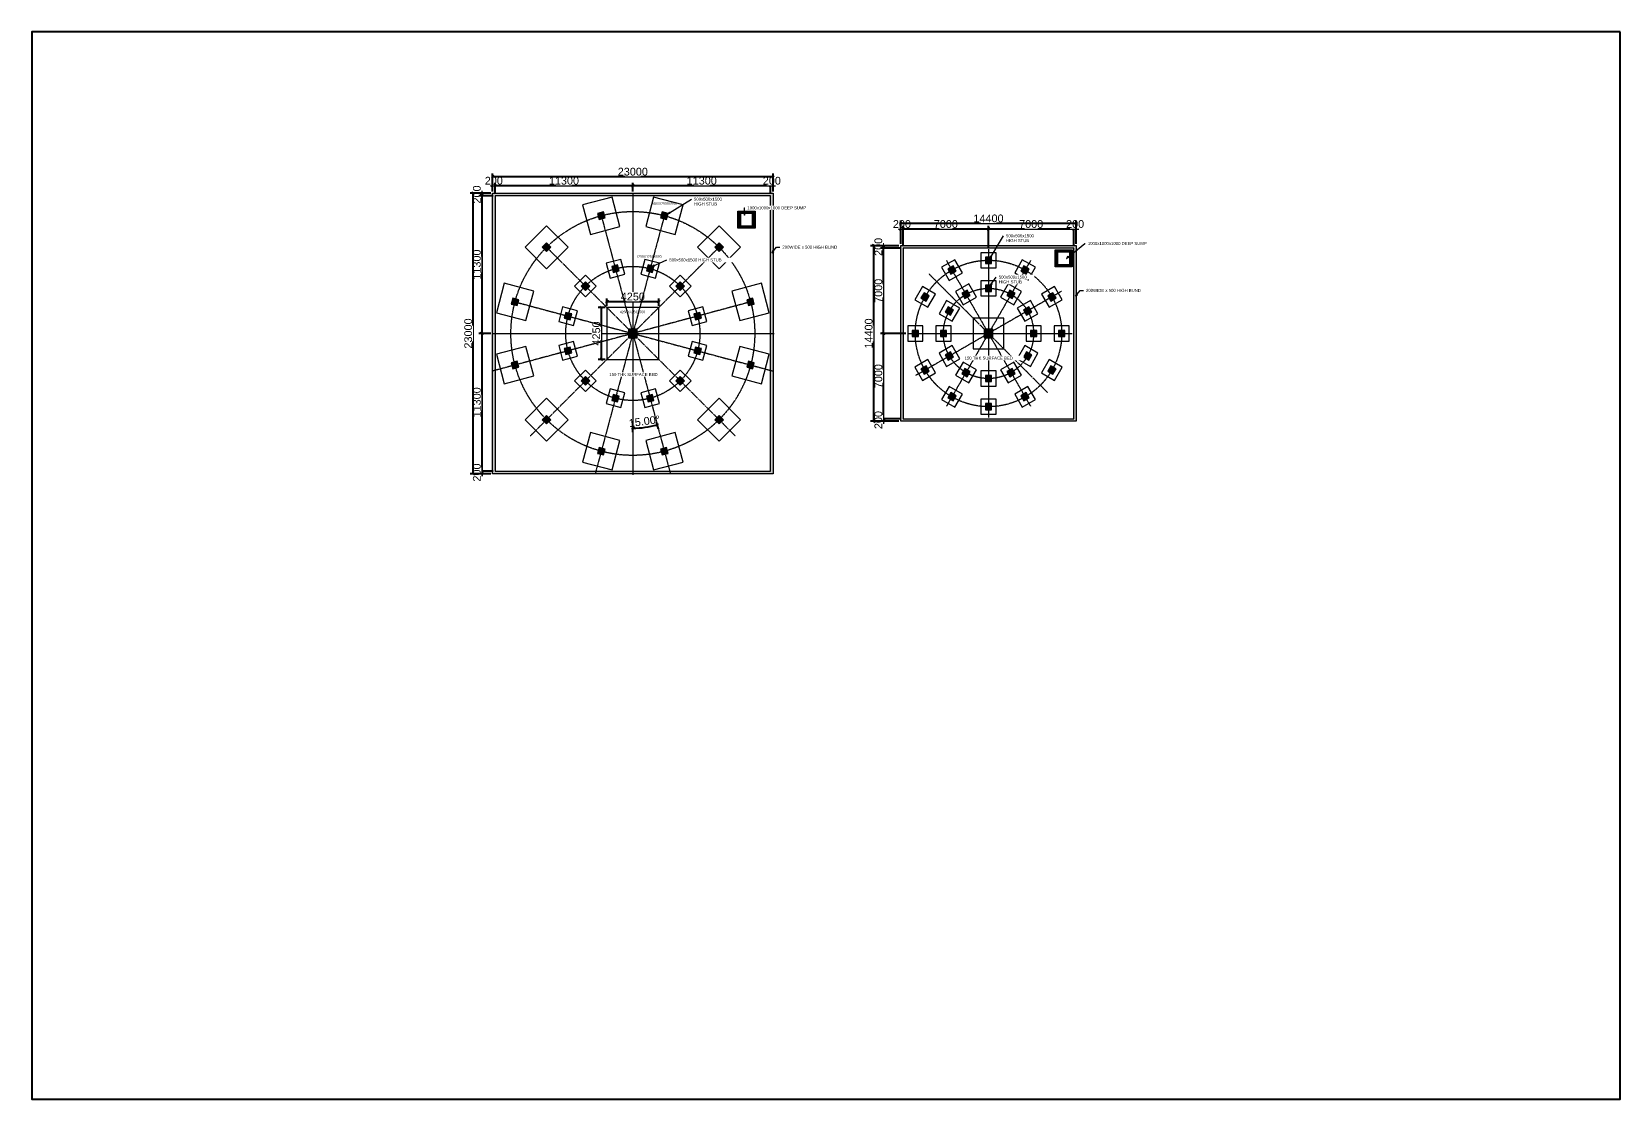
# Model space of a CAD drawing. Header units: millimetres. Extents: x 14826 to 891005, y -311366 to 56117.
# Drawn here: x 630442 to 760724, y -223825 to -136285 of the extents above; entities that cross this region are included whole.
import ezdxf

# ---------------------------------------------------------------- set-up
doc = ezdxf.new("R2010")
doc.units = ezdxf.units.MM
doc.linetypes.add('CENTER', pattern=[50.8, 31.75, -6.35, 6.35, -6.35])
doc.linetypes.add('Dash', pattern=[6.35, 3.175, -3.175])
for name, color, linetype, lineweight in [('A-ANNO-DIMS', 7, 'Continuous', 9), ('A-DETL-CNTR', 7, 'CENTER', 18), ('A-WALL', 7, 'Continuous', 9), ('G-ANNO-TEXT', 7, 'Continuous', 9), ('S-COLS', 7, 'Continuous', 9), ('S-FNDN', 7, 'Continuous', 9), ('S-FNDN-IDEN', 7, 'Continuous', 9)]:
    doc.layers.add(name, color=color, linetype=linetype, lineweight=lineweight)
doc.styles.add('Arial', font='arial.ttf', dxfattribs={"height": 636.361708})
doc.styles.add('Arial_1', font='arial.ttf', dxfattribs={"height": 636.4})
doc.dimstyles.new('Diagonal_-_2_5mm_Arial', dxfattribs={"dimscale": 304.8, "dimtxt": 255.06485, "dimasz": 0.656168, "dimexe": 0.787402, "dimexo": 0.524934, "dimgap": 0.574147, "dimtad": 1, "dimdec": 0, "dimzin": 0, "dimdsep": 46, "dimtxsty": 'Arial', "dimblk1": 'OBLIQUE', "dimblk2": 'OBLIQUE', "dimsah": 1, "dimcen": 0.09, "dimazin": 0, "dimtfac": 1, "dimtdec": 4, "dimtix": 1, "dimtmove": 0, "dimatfit": 3, "dimfxl": 1, "dimtvp": 1, "dimtfill": 1, "dimtolj": 1, "dimtzin": 0, "dimarcsym": 2})
doc.dimstyles.new('Greene_Arch_tick_-_2_5mm_Arial', dxfattribs={"dimscale": 304.8, "dimtxt": 255.06485, "dimasz": 0.656168, "dimexe": 0.787402, "dimexo": 0.492126, "dimgap": 0.246063, "dimtad": 1, "dimdec": 0, "dimzin": 0, "dimdsep": 46, "dimtxsty": 'Arial', "dimblk1": 'OBLIQUE', "dimblk2": 'OBLIQUE', "dimsah": 1, "dimcen": 0.09, "dimazin": 0, "dimtfac": 1, "dimtdec": 4, "dimtix": 1, "dimtmove": 0, "dimatfit": 3, "dimfxl": 1, "dimtvp": 1, "dimtfill": 1, "dimtolj": 1, "dimtzin": 0, "dimarcsym": 2})

msp = doc.modelspace()

# ---------------------------------------------------------------- texts
at = {"layer": 'S-FNDN-IDEN', "insert": (680015.93113, -154619.88317), "char_height": 200, "width": 2581.43375, "attachment_point": 1, "style": 'Arial_1'}
msp.add_mtext('1250X1250X500', dxfattribs=at)

# ---------------------------------------------------------------- blocks, each defined once
blk = doc.blocks.new('M_Footing-Rectangular - 4250X4250X700-342359-STAGE 1 CLARIFIER')
at = {"layer": 'S-FNDN'}
for p, q in [((2125, 2125), (-2125, 2125)), ((-2125, 2125), (-2125, -2125)), ((2125, -2125), (2125, 2125)), ((-2125, -2125), (2125, -2125))]:
    blk.add_line(p, q, dxfattribs=at)
blk = doc.blocks.new('M_Footing-Rectangular - 1250X1250X500-343367-STAGE 1 CLARIFIER')
at = {"layer": 'S-FNDN'}
for p, q in [((625, 625), (-625, 625)), ((-625, 625), (-625, -625)), ((625, -625), (625, 625)), ((-625, -625), (625, -625))]:
    blk.add_line(p, q, dxfattribs=at)
blk = doc.blocks.new('M_Footing-Rectangular - 2500X2500X500-330338-STAGE 1 CLARIFIER')
at = {"layer": 'S-FNDN'}
for p, q in [((1250, 1250), (-1250, 1250)), ((-1250, 1250), (-1250, -1250)), ((1250, -1250), (1250, 1250)), ((-1250, -1250), (1250, -1250))]:
    blk.add_line(p, q, dxfattribs=at)
blk = doc.blocks.new('Concrete-Rectangular-Column - 500 x 500mm-344216-STAGE 1 CLARIFIER')
at = {"layer": 'S-COLS', "linetype": 'Dash', "true_color": 0xc0c0c0}
blk.add_hatch(color=9, dxfattribs=at).paths.add_polyline_path([(250, -250), (250, 250), (-250, 250), (-250, -250)])
at = {"layer": 'S-COLS'}
for p, q in [((250, 250), (-250, 250)), ((-250, 250), (-250, -250)), ((250, -250), (250, 250)), ((-250, -250), (250, -250))]:
    blk.add_line(p, q, dxfattribs=at)
blk = doc.blocks.new('Concrete-Rectangular-Column - 700X700-344787-STAGE 1 CLARIFIER')
at = {"layer": 'S-COLS', "linetype": 'Dash', "true_color": 0xc0c0c0}
blk.add_hatch(color=9, dxfattribs=at).paths.add_polyline_path([(-32, -350), (350, -350), (350, 350), (-350, 350), (-350, -350)])
at = {"layer": 'S-COLS'}
for p, q in [((350, 350), (-350, 350)), ((-350, 350), (-350, -350)), ((350, -350), (350, 350)), ((-350, -350), (350, -350))]:
    blk.add_line(p, q, dxfattribs=at)
blk = doc.blocks.new('M_Footing-Rectangular - 1250X1250X500-344885-STAGE 1 CLARIFIER')
at = {"layer": 'S-FNDN'}
for p, q in [((625, 625), (-625, 625)), ((-625, 625), (-625, -625)), ((625, -625), (625, 625)), ((-625, -625), (625, -625))]:
    blk.add_line(p, q, dxfattribs=at)
blk = doc.blocks.new('M_Footing-Rectangular - 2500X2500X500-344887-STAGE 1 CLARIFIER')
at = {"layer": 'S-FNDN'}
for p, q in [((1250, 1250), (-1250, 1250)), ((-1250, 1250), (-1250, -1250)), ((1250, -1250), (1250, 1250)), ((-1250, -1250), (1250, -1250))]:
    blk.add_line(p, q, dxfattribs=at)
blk = doc.blocks.new('Concrete-Rectangular-Column - 500 x 500mm-344888-STAGE 1 CLARIFIER')
at = {"layer": 'S-COLS', "linetype": 'Dash', "true_color": 0xc0c0c0}
blk.add_hatch(color=9, dxfattribs=at).paths.add_polyline_path([(250, -250), (250, 250), (-250, 250), (-250, -250)])
at = {"layer": 'S-COLS'}
for p, q in [((250, 250), (-250, 250)), ((-250, 250), (-250, -250)), ((250, -250), (250, 250)), ((-250, -250), (250, -250))]:
    blk.add_line(p, q, dxfattribs=at)
blk = doc.blocks.new('M_Footing-Rectangular - 2500X2500X500-330338-STAGE 2 CLARIFIER')
at = {"layer": 'S-FNDN'}
for p, q in [((1250, 1250), (-1250, 1250)), ((-1250, 1250), (-1250, -1250)), ((1250, -1250), (1250, 1250)), ((-1250, -1250), (1250, -1250))]:
    blk.add_line(p, q, dxfattribs=at)
blk = doc.blocks.new('Concrete-Rectangular-Column - 700X700-344787-STAGE 2 CLARIFIER')
at = {"layer": 'S-COLS', "linetype": 'Dash', "true_color": 0xc0c0c0}
blk.add_hatch(color=9, dxfattribs=at).paths.add_polyline_path([(-350, -350), (350, -350), (350, 350), (-350, 350)])
at = {"layer": 'S-COLS'}
for p, q in [((350, 350), (-350, 350)), ((-350, 350), (-350, -350)), ((350, -350), (350, 350)), ((-350, -350), (350, -350))]:
    blk.add_line(p, q, dxfattribs=at)
blk = doc.blocks.new('M_Footing-Rectangular - 1250X1250X500-343367-STAGE 2 CLARIFIER')
at = {"layer": 'S-FNDN'}
for p, q in [((625, 625), (-625, 625)), ((-625, 625), (-625, -625)), ((625, -625), (625, 625)), ((-625, -625), (625, -625))]:
    blk.add_line(p, q, dxfattribs=at)
blk = doc.blocks.new('Concrete-Rectangular-Column - 500 x 500mm-344216-STAGE 2 CLARIFIER')
at = {"layer": 'S-COLS', "linetype": 'Dash', "true_color": 0xc0c0c0}
blk.add_hatch(color=9, dxfattribs=at).paths.add_polyline_path([(-250, -250), (250, -250), (250, 250), (-250, 250)])
at = {"layer": 'S-COLS'}
for p, q in [((250, 250), (-250, 250)), ((-250, 250), (-250, -250)), ((250, -250), (250, 250)), ((-250, -250), (250, -250))]:
    blk.add_line(p, q, dxfattribs=at)
blk = doc.blocks.new('M_Footing-Rectangular - 1250X1250X500-344885-STAGE 2 CLARIFIER')
at = {"layer": 'S-FNDN'}
for p, q in [((625, 625), (-625, 625)), ((-625, 625), (-625, -625)), ((625, -625), (625, 625)), ((-625, -625), (625, -625))]:
    blk.add_line(p, q, dxfattribs=at)
blk = doc.blocks.new('Concrete-Rectangular-Column - 500 x 500mm-344888-STAGE 2 CLARIFIER')
at = {"layer": 'S-COLS', "linetype": 'Dash', "true_color": 0xc0c0c0}
blk.add_hatch(color=9, dxfattribs=at).paths.add_polyline_path([(250, 250), (-250, 250), (-250, -250), (250, -250)])
at = {"layer": 'S-COLS'}
for p, q in [((250, 250), (-250, 250)), ((-250, 250), (-250, -250)), ((250, -250), (250, 250)), ((-250, -250), (250, -250))]:
    blk.add_line(p, q, dxfattribs=at)
blk = doc.blocks.new('_Oblique')
at = {"color": 0, "linetype": 'ByBlock', "lineweight": -2}
blk.add_line((-0.5, -0.5), (0.5, 0.5), dxfattribs=at)
blk = doc.blocks.new('*D690')
at = {"layer": 'A-ANNO-DIMS', "color": 0, "lineweight": -2, "transparency": 16777216}
for p, q in [((679740, -169110), (679740, -168550)), ((681832, -168835), (681687, -168294))]:
    blk.add_line(p, q, dxfattribs=at)
blk.add_arc((679740, -161026), 7764, 270, 285, dxfattribs=at)
at = {"layer": 'Defpoints', "color": 0, "transparency": 16777216}
blk.add_point((679740, -161026), dxfattribs=at)
at = {"layer": 'A-ANNO-DIMS', "color": 0, "lineweight": -2, "transparency": 16777216, "xscale": 200, "yscale": 200, "zscale": 200}
for p, rotation in [((679740, -168790), 179.9999999999999), ((681749, -168526), 14.99999999999955)]:
    blk.add_blockref('_Oblique', p, dxfattribs=dict(at, rotation=rotation))
at = {"layer": 'A-ANNO-DIMS', "color": 0, "transparency": 16777216, "insert": (680688, -168228), "char_height": 636.4, "width": 1210.18, "attachment_point": 5, "rotation": 7.5, "style": 'Arial', "bg_fill": 3, "box_fill_scale": 1.1, "bg_fill_color": 256, "bg_fill_true_color": 13158600, "bg_fill_transparency": 0}
blk.add_mtext('\\A1;15.00°', dxfattribs=at)
at = {"layer": 'Defpoints', "color": 0, "transparency": 16777216}
for p in [(679740, -169270), (680416, -168761), (681873, -168989)]:
    blk.add_point(p, dxfattribs=at)
blk = doc.blocks.new('*D695')
at = {"layer": 'A-ANNO-DIMS', "color": 0, "lineweight": -2, "transparency": 16777216}
for p, q in [((668240, -148903), (668040, -148903)), ((668240, -149376), (668240, -148663)), ((668240, -148903), (668440, -148903)), ((668440, -149576), (668440, -148663)), ((668440, -148903), (668640, -148903))]:
    blk.add_line(p, q, dxfattribs=at)
at = {"layer": 'Defpoints', "color": 0, "transparency": 16777216}
blk.add_point((668440, -149726), dxfattribs=at)
at = {"layer": 'A-ANNO-DIMS', "color": 0, "lineweight": -2, "transparency": 16777216, "xscale": 200, "yscale": 200, "zscale": 200}
blk.add_blockref('_Oblique', (668240, -148903), dxfattribs=at)
at = {"layer": 'A-ANNO-DIMS', "color": 0, "lineweight": -2, "transparency": 16777216, "xscale": 200, "yscale": 200, "zscale": 200, "rotation": 180}
blk.add_blockref('_Oblique', (668440, -148903), dxfattribs=at)
at = {"layer": 'A-ANNO-DIMS', "color": 0, "transparency": 16777216, "insert": (668340, -148503), "char_height": 636.4, "width": 692.21, "attachment_point": 5, "style": 'Arial', "bg_fill": 3, "box_fill_scale": 1.1, "bg_fill_color": 256, "bg_fill_true_color": 13158600, "bg_fill_transparency": 0}
blk.add_mtext('\\A1;200', dxfattribs=at)
at = {"layer": 'Defpoints', "color": 0, "transparency": 16777216}
for p in [(668240, -149526), (668440, -148903)]:
    blk.add_point(p, dxfattribs=at)
blk = doc.blocks.new('*D696')
at = {"layer": 'A-ANNO-DIMS', "color": 0, "lineweight": -2, "transparency": 16777216}
for p, q in [((668440, -149576), (668440, -148663)), ((668440, -148903), (679740, -148903)), ((679740, -149375), (679740, -148663))]:
    blk.add_line(p, q, dxfattribs=at)
at = {"layer": 'Defpoints', "color": 0, "transparency": 16777216}
for p in [(668440, -149726), (679740, -148903), (679740, -149525)]:
    blk.add_point(p, dxfattribs=at)
at = {"layer": 'A-ANNO-DIMS', "color": 0, "lineweight": -2, "transparency": 16777216, "xscale": 200, "yscale": 200, "zscale": 200, "rotation": 180}
blk.add_blockref('_Oblique', (668440, -148903), dxfattribs=at)
at = {"layer": 'A-ANNO-DIMS', "color": 0, "lineweight": -2, "transparency": 16777216, "xscale": 200, "yscale": 200, "zscale": 200}
blk.add_blockref('_Oblique', (679740, -148903), dxfattribs=at)
at = {"layer": 'A-ANNO-DIMS', "color": 0, "transparency": 16777216, "insert": (674090, -148503), "char_height": 636.4, "width": 1153.68, "attachment_point": 5, "style": 'Arial', "bg_fill": 3, "box_fill_scale": 1.1, "bg_fill_color": 256, "bg_fill_true_color": 13158600, "bg_fill_transparency": 0}
blk.add_mtext('\\A1;11300', dxfattribs=at)
blk = doc.blocks.new('*D697')
at = {"layer": 'A-ANNO-DIMS', "color": 0, "lineweight": -2, "transparency": 16777216}
for p, q in [((679740, -149375), (679740, -148663)), ((679740, -148903), (691040, -148903)), ((691040, -149576), (691040, -148663))]:
    blk.add_line(p, q, dxfattribs=at)
at = {"layer": 'Defpoints', "color": 0, "transparency": 16777216}
for p in [(679740, -149525), (691040, -148903), (691040, -149726)]:
    blk.add_point(p, dxfattribs=at)
at = {"layer": 'A-ANNO-DIMS', "color": 0, "lineweight": -2, "transparency": 16777216, "xscale": 200, "yscale": 200, "zscale": 200, "rotation": 180}
blk.add_blockref('_Oblique', (679740, -148903), dxfattribs=at)
at = {"layer": 'A-ANNO-DIMS', "color": 0, "lineweight": -2, "transparency": 16777216, "xscale": 200, "yscale": 200, "zscale": 200}
blk.add_blockref('_Oblique', (691040, -148903), dxfattribs=at)
at = {"layer": 'A-ANNO-DIMS', "color": 0, "transparency": 16777216, "insert": (685390, -148503), "char_height": 636.4, "width": 1153.68, "attachment_point": 5, "style": 'Arial', "bg_fill": 3, "box_fill_scale": 1.1, "bg_fill_color": 256, "bg_fill_true_color": 13158600, "bg_fill_transparency": 0}
blk.add_mtext('\\A1;11300', dxfattribs=at)
blk = doc.blocks.new('*D698')
at = {"layer": 'A-ANNO-DIMS', "color": 0, "lineweight": -2, "transparency": 16777216}
for p, q in [((691040, -148903), (690840, -148903)), ((691040, -149576), (691040, -148663)), ((691040, -148903), (691240, -148903)), ((691240, -149376), (691240, -148663)), ((691240, -148903), (691440, -148903))]:
    blk.add_line(p, q, dxfattribs=at)
at = {"layer": 'Defpoints', "color": 0, "transparency": 16777216}
blk.add_point((691040, -149726), dxfattribs=at)
at = {"layer": 'A-ANNO-DIMS', "color": 0, "lineweight": -2, "transparency": 16777216, "xscale": 200, "yscale": 200, "zscale": 200}
blk.add_blockref('_Oblique', (691040, -148903), dxfattribs=at)
at = {"layer": 'A-ANNO-DIMS', "color": 0, "lineweight": -2, "transparency": 16777216, "xscale": 200, "yscale": 200, "zscale": 200, "rotation": 180}
blk.add_blockref('_Oblique', (691240, -148903), dxfattribs=at)
at = {"layer": 'A-ANNO-DIMS', "color": 0, "transparency": 16777216, "insert": (691140, -148503), "char_height": 636.4, "width": 692.21, "attachment_point": 5, "style": 'Arial', "bg_fill": 3, "box_fill_scale": 1.1, "bg_fill_color": 256, "bg_fill_true_color": 13158600, "bg_fill_transparency": 0}
blk.add_mtext('\\A1;200', dxfattribs=at)
at = {"layer": 'Defpoints', "color": 0, "transparency": 16777216}
for p in [(691240, -148903), (691240, -149526)]:
    blk.add_point(p, dxfattribs=at)
blk = doc.blocks.new('*D699')
at = {"layer": 'A-ANNO-DIMS', "color": 0, "lineweight": -2, "transparency": 16777216}
for p, q in [((668240, -149376), (668240, -147921)), ((668240, -148161), (691240, -148161)), ((691240, -149376), (691240, -147921))]:
    blk.add_line(p, q, dxfattribs=at)
at = {"layer": 'Defpoints', "color": 0, "transparency": 16777216}
for p in [(691240, -148161), (668240, -149526), (691240, -149526)]:
    blk.add_point(p, dxfattribs=at)
at = {"layer": 'A-ANNO-DIMS', "color": 0, "lineweight": -2, "transparency": 16777216, "xscale": 200, "yscale": 200, "zscale": 200, "rotation": 180}
blk.add_blockref('_Oblique', (668240, -148161), dxfattribs=at)
at = {"layer": 'A-ANNO-DIMS', "color": 0, "lineweight": -2, "transparency": 16777216, "xscale": 200, "yscale": 200, "zscale": 200}
blk.add_blockref('_Oblique', (691240, -148161), dxfattribs=at)
at = {"layer": 'A-ANNO-DIMS', "color": 0, "transparency": 16777216, "insert": (679740, -147761), "char_height": 636.4, "width": 1153.68, "attachment_point": 5, "style": 'Arial', "bg_fill": 3, "box_fill_scale": 1.1, "bg_fill_color": 256, "bg_fill_true_color": 13158600, "bg_fill_transparency": 0}
blk.add_mtext('\\A1;23000', dxfattribs=at)
blk = doc.blocks.new('*D700')
at = {"layer": 'A-ANNO-DIMS', "color": 0, "lineweight": -2, "transparency": 16777216}
for p, q in [((677615, -158751), (677615, -158165)), ((677615, -158405), (681865, -158405)), ((681865, -158751), (681865, -158165))]:
    blk.add_line(p, q, dxfattribs=at)
at = {"layer": 'Defpoints', "color": 0, "transparency": 16777216}
for p in [(677615, -158901), (681865, -158405), (681865, -158901)]:
    blk.add_point(p, dxfattribs=at)
at = {"layer": 'A-ANNO-DIMS', "color": 0, "lineweight": -2, "transparency": 16777216, "xscale": 200, "yscale": 200, "zscale": 200, "rotation": 180}
blk.add_blockref('_Oblique', (677615, -158405), dxfattribs=at)
at = {"layer": 'A-ANNO-DIMS', "color": 0, "lineweight": -2, "transparency": 16777216, "xscale": 200, "yscale": 200, "zscale": 200}
blk.add_blockref('_Oblique', (681865, -158405), dxfattribs=at)
at = {"layer": 'A-ANNO-DIMS', "color": 0, "transparency": 16777216, "insert": (679740, -158005), "char_height": 636.4, "width": 922.94, "attachment_point": 5, "style": 'Arial', "bg_fill": 3, "box_fill_scale": 1.1, "bg_fill_color": 256, "bg_fill_true_color": 13158600, "bg_fill_transparency": 0}
blk.add_mtext('\\A1;4250', dxfattribs=at)
blk = doc.blocks.new('*D701')
at = {"layer": 'A-ANNO-DIMS', "color": 0, "lineweight": -2, "transparency": 16777216}
for p, q in [((677465, -158901), (676907, -158901)), ((677147, -158901), (677147, -163151)), ((677465, -163151), (676907, -163151))]:
    blk.add_line(p, q, dxfattribs=at)
at = {"layer": 'Defpoints', "color": 0, "transparency": 16777216}
for p in [(677615, -158901), (677147, -163151), (677615, -163151)]:
    blk.add_point(p, dxfattribs=at)
at = {"layer": 'A-ANNO-DIMS', "color": 0, "lineweight": -2, "transparency": 16777216, "xscale": 200, "yscale": 200, "zscale": 200}
for p, rotation in [((677147, -158901), 90), ((677147, -163151), 270)]:
    blk.add_blockref('_Oblique', p, dxfattribs=dict(at, rotation=rotation))
at = {"layer": 'A-ANNO-DIMS', "color": 0, "transparency": 16777216, "insert": (676747, -161026), "char_height": 636.4, "width": 922.94, "attachment_point": 5, "rotation": 90, "style": 'Arial', "bg_fill": 3, "box_fill_scale": 1.1, "bg_fill_color": 256, "bg_fill_true_color": 13158600, "bg_fill_transparency": 0}
blk.add_mtext('\\A1;4250', dxfattribs=at)
blk = doc.blocks.new('*D704')
at = {"layer": 'A-ANNO-DIMS', "color": 0, "lineweight": -2, "transparency": 16777216}
for p, q in [((668090, -149526), (667108, -149526)), ((668290, -149726), (667108, -149726)), ((667348, -149526), (667348, -149326)), ((667348, -149526), (667348, -149726)), ((667348, -149726), (667348, -149926))]:
    blk.add_line(p, q, dxfattribs=at)
at = {"layer": 'Defpoints', "color": 0, "transparency": 16777216}
for p in [(668240, -149526), (668440, -149726)]:
    blk.add_point(p, dxfattribs=at)
at = {"layer": 'A-ANNO-DIMS', "color": 0, "lineweight": -2, "transparency": 16777216, "xscale": 200, "yscale": 200, "zscale": 200}
for p, rotation in [((667348, -149526), 270), ((667348, -149726), 90)]:
    blk.add_blockref('_Oblique', p, dxfattribs=dict(at, rotation=rotation))
at = {"layer": 'A-ANNO-DIMS', "color": 0, "transparency": 16777216, "insert": (666948, -149626), "char_height": 636.4, "width": 692.21, "attachment_point": 5, "rotation": 90, "style": 'Arial', "bg_fill": 3, "box_fill_scale": 1.1, "bg_fill_color": 256, "bg_fill_true_color": 13158600, "bg_fill_transparency": 0}
blk.add_mtext('\\A1;200', dxfattribs=at)
at = {"layer": 'Defpoints', "color": 0, "transparency": 16777216}
blk.add_point((667348, -149726), dxfattribs=at)
blk = doc.blocks.new('*D705')
at = {"layer": 'A-ANNO-DIMS', "color": 0, "lineweight": -2, "transparency": 16777216}
for p, q in [((668290, -149726), (667108, -149726)), ((667348, -149726), (667348, -161026)), ((668088, -161026), (667108, -161026))]:
    blk.add_line(p, q, dxfattribs=at)
at = {"layer": 'Defpoints', "color": 0, "transparency": 16777216}
for p in [(668440, -149726), (667348, -161026), (668238, -161026)]:
    blk.add_point(p, dxfattribs=at)
at = {"layer": 'A-ANNO-DIMS', "color": 0, "lineweight": -2, "transparency": 16777216, "xscale": 200, "yscale": 200, "zscale": 200}
for p, rotation in [((667348, -149726), 90), ((667348, -161026), 270)]:
    blk.add_blockref('_Oblique', p, dxfattribs=dict(at, rotation=rotation))
at = {"layer": 'A-ANNO-DIMS', "color": 0, "transparency": 16777216, "insert": (666948, -155376), "char_height": 636.4, "width": 1153.68, "attachment_point": 5, "rotation": 90, "style": 'Arial', "bg_fill": 3, "box_fill_scale": 1.1, "bg_fill_color": 256, "bg_fill_true_color": 13158600, "bg_fill_transparency": 0}
blk.add_mtext('\\A1;11300', dxfattribs=at)
blk = doc.blocks.new('*D706')
at = {"layer": 'A-ANNO-DIMS', "color": 0, "lineweight": -2, "transparency": 16777216}
for p, q in [((668088, -161026), (667108, -161026)), ((667348, -161026), (667348, -172326)), ((668290, -172326), (667108, -172326))]:
    blk.add_line(p, q, dxfattribs=at)
at = {"layer": 'Defpoints', "color": 0, "transparency": 16777216}
for p in [(668238, -161026), (667348, -172326), (668440, -172326)]:
    blk.add_point(p, dxfattribs=at)
at = {"layer": 'A-ANNO-DIMS', "color": 0, "lineweight": -2, "transparency": 16777216, "xscale": 200, "yscale": 200, "zscale": 200}
for p, rotation in [((667348, -161026), 90), ((667348, -172326), 270)]:
    blk.add_blockref('_Oblique', p, dxfattribs=dict(at, rotation=rotation))
at = {"layer": 'A-ANNO-DIMS', "color": 0, "transparency": 16777216, "insert": (666948, -166676), "char_height": 636.4, "width": 1153.68, "attachment_point": 5, "rotation": 90, "style": 'Arial', "bg_fill": 3, "box_fill_scale": 1.1, "bg_fill_color": 256, "bg_fill_true_color": 13158600, "bg_fill_transparency": 0}
blk.add_mtext('\\A1;11300', dxfattribs=at)
blk = doc.blocks.new('*D707')
at = {"layer": 'A-ANNO-DIMS', "color": 0, "lineweight": -2, "transparency": 16777216}
for p, q in [((668290, -172326), (667108, -172326)), ((668090, -172526), (667108, -172526)), ((667348, -172326), (667348, -172126)), ((667348, -172326), (667348, -172526)), ((667348, -172526), (667348, -172726))]:
    blk.add_line(p, q, dxfattribs=at)
at = {"layer": 'Defpoints', "color": 0, "transparency": 16777216}
for p in [(668240, -172526), (668440, -172326)]:
    blk.add_point(p, dxfattribs=at)
at = {"layer": 'A-ANNO-DIMS', "color": 0, "lineweight": -2, "transparency": 16777216, "xscale": 200, "yscale": 200, "zscale": 200}
for p, rotation in [((667348, -172326), 270), ((667348, -172526), 90)]:
    blk.add_blockref('_Oblique', p, dxfattribs=dict(at, rotation=rotation))
at = {"layer": 'A-ANNO-DIMS', "color": 0, "transparency": 16777216, "insert": (666948, -172426), "char_height": 636.4, "width": 692.21, "attachment_point": 5, "rotation": 90, "style": 'Arial', "bg_fill": 3, "box_fill_scale": 1.1, "bg_fill_color": 256, "bg_fill_true_color": 13158600, "bg_fill_transparency": 0}
blk.add_mtext('\\A1;200', dxfattribs=at)
at = {"layer": 'Defpoints', "color": 0, "transparency": 16777216}
blk.add_point((667348, -172526), dxfattribs=at)
blk = doc.blocks.new('*D708')
at = {"layer": 'A-ANNO-DIMS', "color": 0, "lineweight": -2, "transparency": 16777216}
for p, q in [((668090, -149526), (666401, -149526)), ((666641, -172526), (666641, -149526)), ((668090, -172526), (666401, -172526))]:
    blk.add_line(p, q, dxfattribs=at)
at = {"layer": 'Defpoints', "color": 0, "transparency": 16777216}
for p in [(666641, -149526), (668240, -149526), (668240, -172526)]:
    blk.add_point(p, dxfattribs=at)
at = {"layer": 'A-ANNO-DIMS', "color": 0, "lineweight": -2, "transparency": 16777216, "xscale": 200, "yscale": 200, "zscale": 200}
for p, rotation in [((666641, -149526), 90), ((666641, -172526), 270)]:
    blk.add_blockref('_Oblique', p, dxfattribs=dict(at, rotation=rotation))
at = {"layer": 'A-ANNO-DIMS', "color": 0, "transparency": 16777216, "insert": (666240, -161026), "char_height": 636.4, "width": 1153.68, "attachment_point": 5, "rotation": 90, "style": 'Arial', "bg_fill": 3, "box_fill_scale": 1.1, "bg_fill_color": 256, "bg_fill_true_color": 13158600, "bg_fill_transparency": 0}
blk.add_mtext('\\A1;23000', dxfattribs=at)
blk = doc.blocks.new('*D717')
at = {"layer": 'A-ANNO-DIMS', "color": 0, "lineweight": -2, "transparency": 16777216}
for p, q in [((701711, -153676), (701711, -152211)), ((701911, -153876), (701911, -152211)), ((701711, -152451), (701511, -152451)), ((701711, -152451), (701911, -152451)), ((701911, -152451), (702111, -152451))]:
    blk.add_line(p, q, dxfattribs=at)
at = {"layer": 'Defpoints', "color": 0, "transparency": 16777216}
for p in [(701711, -153826), (701911, -154026)]:
    blk.add_point(p, dxfattribs=at)
at = {"layer": 'A-ANNO-DIMS', "color": 0, "lineweight": -2, "transparency": 16777216, "xscale": 200, "yscale": 200, "zscale": 200}
blk.add_blockref('_Oblique', (701711, -152451), dxfattribs=at)
at = {"layer": 'A-ANNO-DIMS', "color": 0, "lineweight": -2, "transparency": 16777216, "xscale": 200, "yscale": 200, "zscale": 200, "rotation": 180}
blk.add_blockref('_Oblique', (701911, -152451), dxfattribs=at)
at = {"layer": 'A-ANNO-DIMS', "color": 0, "transparency": 16777216, "insert": (701811, -152051), "char_height": 636.4, "width": 692.21, "attachment_point": 5, "style": 'Arial', "bg_fill": 3, "box_fill_scale": 1.1, "bg_fill_color": 256, "bg_fill_true_color": 13158600, "bg_fill_transparency": 0}
blk.add_mtext('\\A1;200', dxfattribs=at)
at = {"layer": 'Defpoints', "color": 0, "transparency": 16777216}
blk.add_point((701911, -152451), dxfattribs=at)
blk = doc.blocks.new('*D718')
at = {"layer": 'A-ANNO-DIMS', "color": 0, "lineweight": -2, "transparency": 16777216}
for p, q in [((701911, -153876), (701911, -152211)), ((708911, -153976), (708911, -152211)), ((701911, -152451), (708911, -152451))]:
    blk.add_line(p, q, dxfattribs=at)
at = {"layer": 'Defpoints', "color": 0, "transparency": 16777216}
for p in [(708911, -152451), (701911, -154026), (708911, -154126)]:
    blk.add_point(p, dxfattribs=at)
at = {"layer": 'A-ANNO-DIMS', "color": 0, "lineweight": -2, "transparency": 16777216, "xscale": 200, "yscale": 200, "zscale": 200, "rotation": 180}
blk.add_blockref('_Oblique', (701911, -152451), dxfattribs=at)
at = {"layer": 'A-ANNO-DIMS', "color": 0, "lineweight": -2, "transparency": 16777216, "xscale": 200, "yscale": 200, "zscale": 200}
blk.add_blockref('_Oblique', (708911, -152451), dxfattribs=at)
at = {"layer": 'A-ANNO-DIMS', "color": 0, "transparency": 16777216, "insert": (705411, -152051), "char_height": 636.4, "width": 922.94, "attachment_point": 5, "style": 'Arial', "bg_fill": 3, "box_fill_scale": 1.1, "bg_fill_color": 256, "bg_fill_true_color": 13158600, "bg_fill_transparency": 0}
blk.add_mtext('\\A1;7000', dxfattribs=at)
blk = doc.blocks.new('*D719')
at = {"layer": 'A-ANNO-DIMS', "color": 0, "lineweight": -2, "transparency": 16777216}
for p, q in [((708911, -153976), (708911, -152211)), ((715911, -153876), (715911, -152211)), ((708911, -152451), (715911, -152451))]:
    blk.add_line(p, q, dxfattribs=at)
at = {"layer": 'Defpoints', "color": 0, "transparency": 16777216}
for p in [(715911, -152451), (708911, -154126), (715911, -154026)]:
    blk.add_point(p, dxfattribs=at)
at = {"layer": 'A-ANNO-DIMS', "color": 0, "lineweight": -2, "transparency": 16777216, "xscale": 200, "yscale": 200, "zscale": 200, "rotation": 180}
blk.add_blockref('_Oblique', (708911, -152451), dxfattribs=at)
at = {"layer": 'A-ANNO-DIMS', "color": 0, "lineweight": -2, "transparency": 16777216, "xscale": 200, "yscale": 200, "zscale": 200}
blk.add_blockref('_Oblique', (715911, -152451), dxfattribs=at)
at = {"layer": 'A-ANNO-DIMS', "color": 0, "transparency": 16777216, "insert": (712411, -152051), "char_height": 636.4, "width": 922.94, "attachment_point": 5, "style": 'Arial', "bg_fill": 3, "box_fill_scale": 1.1, "bg_fill_color": 256, "bg_fill_true_color": 13158600, "bg_fill_transparency": 0}
blk.add_mtext('\\A1;7000', dxfattribs=at)
blk = doc.blocks.new('*D720')
at = {"layer": 'A-ANNO-DIMS', "color": 0, "lineweight": -2, "transparency": 16777216}
for p, q in [((715911, -153876), (715911, -152211)), ((716111, -153676), (716111, -152211)), ((715911, -152451), (715711, -152451)), ((715911, -152451), (716111, -152451)), ((716111, -152451), (716311, -152451))]:
    blk.add_line(p, q, dxfattribs=at)
at = {"layer": 'Defpoints', "color": 0, "transparency": 16777216}
for p in [(715911, -154026), (716111, -153826)]:
    blk.add_point(p, dxfattribs=at)
at = {"layer": 'A-ANNO-DIMS', "color": 0, "lineweight": -2, "transparency": 16777216, "xscale": 200, "yscale": 200, "zscale": 200}
blk.add_blockref('_Oblique', (715911, -152451), dxfattribs=at)
at = {"layer": 'A-ANNO-DIMS', "color": 0, "lineweight": -2, "transparency": 16777216, "xscale": 200, "yscale": 200, "zscale": 200, "rotation": 180}
blk.add_blockref('_Oblique', (716111, -152451), dxfattribs=at)
at = {"layer": 'A-ANNO-DIMS', "color": 0, "transparency": 16777216, "insert": (716011, -152051), "char_height": 636.4, "width": 692.21, "attachment_point": 5, "style": 'Arial', "bg_fill": 3, "box_fill_scale": 1.1, "bg_fill_color": 256, "bg_fill_true_color": 13158600, "bg_fill_transparency": 0}
blk.add_mtext('\\A1;200', dxfattribs=at)
at = {"layer": 'Defpoints', "color": 0, "transparency": 16777216}
blk.add_point((716111, -152451), dxfattribs=at)
blk = doc.blocks.new('*D721')
at = {"layer": 'A-ANNO-DIMS', "color": 0, "lineweight": -2, "transparency": 16777216}
for p, q in [((701711, -153676), (701711, -151754)), ((701711, -151994), (716111, -151994)), ((716111, -153676), (716111, -151754))]:
    blk.add_line(p, q, dxfattribs=at)
at = {"layer": 'Defpoints', "color": 0, "transparency": 16777216}
for p in [(716111, -151994), (701711, -153826), (716111, -153826)]:
    blk.add_point(p, dxfattribs=at)
at = {"layer": 'A-ANNO-DIMS', "color": 0, "lineweight": -2, "transparency": 16777216, "xscale": 200, "yscale": 200, "zscale": 200, "rotation": 180}
blk.add_blockref('_Oblique', (701711, -151994), dxfattribs=at)
at = {"layer": 'A-ANNO-DIMS', "color": 0, "lineweight": -2, "transparency": 16777216, "xscale": 200, "yscale": 200, "zscale": 200}
blk.add_blockref('_Oblique', (716111, -151994), dxfattribs=at)
at = {"layer": 'A-ANNO-DIMS', "color": 0, "transparency": 16777216, "insert": (708911, -151594), "char_height": 636.4, "width": 1153.68, "attachment_point": 5, "style": 'Arial', "bg_fill": 3, "box_fill_scale": 1.1, "bg_fill_color": 256, "bg_fill_true_color": 13158600, "bg_fill_transparency": 0}
blk.add_mtext('\\A1;14400', dxfattribs=at)
blk = doc.blocks.new('*D722')
at = {"layer": 'A-ANNO-DIMS', "color": 0, "lineweight": -2, "transparency": 16777216}
for p, q in [((700280, -153826), (700280, -153626)), ((701561, -153826), (700040, -153826)), ((701761, -154026), (700040, -154026)), ((700280, -153826), (700280, -154026)), ((700280, -154026), (700280, -154226))]:
    blk.add_line(p, q, dxfattribs=at)
at = {"layer": 'Defpoints', "color": 0, "transparency": 16777216}
for p in [(701711, -153826), (701911, -154026)]:
    blk.add_point(p, dxfattribs=at)
at = {"layer": 'A-ANNO-DIMS', "color": 0, "lineweight": -2, "transparency": 16777216, "xscale": 200, "yscale": 200, "zscale": 200}
for p, rotation in [((700280, -153826), 270), ((700280, -154026), 90)]:
    blk.add_blockref('_Oblique', p, dxfattribs=dict(at, rotation=rotation))
at = {"layer": 'A-ANNO-DIMS', "color": 0, "transparency": 16777216, "insert": (699880, -153926), "char_height": 636.4, "width": 692.21, "attachment_point": 5, "rotation": 90, "style": 'Arial', "bg_fill": 3, "box_fill_scale": 1.1, "bg_fill_color": 256, "bg_fill_true_color": 13158600, "bg_fill_transparency": 0}
blk.add_mtext('\\A1;200', dxfattribs=at)
at = {"layer": 'Defpoints', "color": 0, "transparency": 16777216}
blk.add_point((700280, -154026), dxfattribs=at)
blk = doc.blocks.new('*D723')
at = {"layer": 'A-ANNO-DIMS', "color": 0, "lineweight": -2, "transparency": 16777216}
for p, q in [((701761, -154026), (700040, -154026)), ((700280, -154026), (700280, -161026)), ((702136, -161026), (700040, -161026))]:
    blk.add_line(p, q, dxfattribs=at)
at = {"layer": 'Defpoints', "color": 0, "transparency": 16777216}
for p in [(701911, -154026), (700280, -161026), (702286, -161026)]:
    blk.add_point(p, dxfattribs=at)
at = {"layer": 'A-ANNO-DIMS', "color": 0, "lineweight": -2, "transparency": 16777216, "xscale": 200, "yscale": 200, "zscale": 200}
for p, rotation in [((700280, -154026), 90), ((700280, -161026), 270)]:
    blk.add_blockref('_Oblique', p, dxfattribs=dict(at, rotation=rotation))
at = {"layer": 'A-ANNO-DIMS', "color": 0, "transparency": 16777216, "insert": (699880, -157526), "char_height": 636.4, "width": 922.94, "attachment_point": 5, "rotation": 90, "style": 'Arial', "bg_fill": 3, "box_fill_scale": 1.1, "bg_fill_color": 256, "bg_fill_true_color": 13158600, "bg_fill_transparency": 0}
blk.add_mtext('\\A1;7000', dxfattribs=at)
blk = doc.blocks.new('*D724')
at = {"layer": 'A-ANNO-DIMS', "color": 0, "lineweight": -2, "transparency": 16777216}
for p, q in [((702136, -161026), (700040, -161026)), ((700280, -161026), (700280, -168026)), ((701761, -168026), (700040, -168026))]:
    blk.add_line(p, q, dxfattribs=at)
at = {"layer": 'Defpoints', "color": 0, "transparency": 16777216}
for p in [(702286, -161026), (700280, -168026), (701911, -168026)]:
    blk.add_point(p, dxfattribs=at)
at = {"layer": 'A-ANNO-DIMS', "color": 0, "lineweight": -2, "transparency": 16777216, "xscale": 200, "yscale": 200, "zscale": 200}
for p, rotation in [((700280, -161026), 90), ((700280, -168026), 270)]:
    blk.add_blockref('_Oblique', p, dxfattribs=dict(at, rotation=rotation))
at = {"layer": 'A-ANNO-DIMS', "color": 0, "transparency": 16777216, "insert": (699880, -164526), "char_height": 636.4, "width": 922.94, "attachment_point": 5, "rotation": 90, "style": 'Arial', "bg_fill": 3, "box_fill_scale": 1.1, "bg_fill_color": 256, "bg_fill_true_color": 13158600, "bg_fill_transparency": 0}
blk.add_mtext('\\A1;7000', dxfattribs=at)
blk = doc.blocks.new('*D725')
at = {"layer": 'A-ANNO-DIMS', "color": 0, "lineweight": -2, "transparency": 16777216}
for p, q in [((701761, -168026), (700040, -168026)), ((700280, -168026), (700280, -167826)), ((700280, -168026), (700280, -168226)), ((701561, -168226), (700040, -168226)), ((700280, -168226), (700280, -168426))]:
    blk.add_line(p, q, dxfattribs=at)
at = {"layer": 'Defpoints', "color": 0, "transparency": 16777216}
for p in [(701911, -168026), (701711, -168226)]:
    blk.add_point(p, dxfattribs=at)
at = {"layer": 'A-ANNO-DIMS', "color": 0, "lineweight": -2, "transparency": 16777216, "xscale": 200, "yscale": 200, "zscale": 200}
for p, rotation in [((700280, -168026), 270), ((700280, -168226), 90)]:
    blk.add_blockref('_Oblique', p, dxfattribs=dict(at, rotation=rotation))
at = {"layer": 'A-ANNO-DIMS', "color": 0, "transparency": 16777216, "insert": (699880, -168126), "char_height": 636.4, "width": 692.21, "attachment_point": 5, "rotation": 90, "style": 'Arial', "bg_fill": 3, "box_fill_scale": 1.1, "bg_fill_color": 256, "bg_fill_true_color": 13158600, "bg_fill_transparency": 0}
blk.add_mtext('\\A1;200', dxfattribs=at)
at = {"layer": 'Defpoints', "color": 0, "transparency": 16777216}
blk.add_point((700280, -168226), dxfattribs=at)
blk = doc.blocks.new('*D736')
at = {"layer": 'A-ANNO-DIMS', "color": 0, "lineweight": -2, "transparency": 16777216}
for p, q in [((701561, -153826), (699246, -153826)), ((699486, -153826), (699486, -168226)), ((701561, -168226), (699246, -168226))]:
    blk.add_line(p, q, dxfattribs=at)
at = {"layer": 'Defpoints', "color": 0, "transparency": 16777216}
for p in [(701711, -153826), (699486, -168226), (701711, -168226)]:
    blk.add_point(p, dxfattribs=at)
at = {"layer": 'A-ANNO-DIMS', "color": 0, "lineweight": -2, "transparency": 16777216, "xscale": 200, "yscale": 200, "zscale": 200}
for p, rotation in [((699486, -153826), 90), ((699486, -168226), 270)]:
    blk.add_blockref('_Oblique', p, dxfattribs=dict(at, rotation=rotation))
at = {"layer": 'A-ANNO-DIMS', "color": 0, "transparency": 16777216, "insert": (699086, -161026), "char_height": 636.4, "width": 1153.68, "attachment_point": 5, "rotation": 90, "style": 'Arial', "bg_fill": 3, "box_fill_scale": 1.1, "bg_fill_color": 256, "bg_fill_true_color": 13158600, "bg_fill_transparency": 0}
blk.add_mtext('\\A1;14400', dxfattribs=at)

# ---------------------------------------------------------------- hatches: boundary and pattern name
at = {"layer": 'A-WALL', "true_color": 0xc0c0c0}
for points in [[(668439.58188, -172325.63366), (668439.58188, -149525.63366), (668239.58188, -149525.63366), (668239.58188, -172325.63366)], [(691039.58188, -149725.63366), (691039.58188, -149525.63366), (668439.58188, -149525.63366), (668439.58188, -149725.63366), (679707.92501, -149725.63366)], [(691239.58188, -172525.63366), (691239.58188, -149525.63366), (691039.58188, -149525.63366), (691039.58188, -172525.63366)], [(688564.30097, -152400.63366), (688564.30097, -151000.63366), (688364.30097, -151000.63366), (688364.30097, -152400.63366)], [(689564.30097, -151200.63366), (689764.30097, -151200.63366), (689764.30097, -151000.63366), (688564.30097, -151000.63366), (688564.30097, -151200.63366)], [(689764.30097, -152400.63366), (689764.30097, -152200.63366), (688564.30097, -152200.63366), (688564.30097, -152400.63366)], [(689564.30097, -152200.63366), (689764.30097, -152200.63366), (689764.30097, -151200.63366), (689564.30097, -151200.63366)], [(701911.49297, -168025.63366), (701911.49297, -153825.63366), (701711.49297, -153825.63366), (701711.49297, -168025.63366)], [(716111.49297, -154025.63366), (716111.49297, -153825.63366), (701911.49297, -153825.63366), (701911.49297, -154025.63366), (715911.49297, -154025.63366)], [(714579.93213, -155557.1945), (714579.93213, -154157.1945), (714379.93213, -154157.1945), (714379.93213, -155557.1945)], [(715579.93213, -154357.1945), (715779.93213, -154357.1945), (715779.93213, -154157.1945), (714579.93213, -154157.1945), (714579.93213, -154357.1945)], [(715579.93213, -155357.1945), (715779.93213, -155357.1945), (715779.93213, -154357.1945), (715579.93213, -154357.1945)], [(715911.49297, -168225.63366), (716111.49297, -168225.63366), (716111.49297, -154025.63366), (715911.49297, -154025.63366), (715911.49297, -168025.63366)], [(715779.93213, -155557.1945), (715779.93213, -155357.1945), (714579.93213, -155357.1945), (714579.93213, -155557.1945)], [(715911.49297, -168225.63366), (715911.49297, -168025.63366), (701711.49297, -168025.63366), (701711.49297, -168225.63366), (708910.4489, -168225.63366)], [(691039.58188, -172525.63366), (691039.58188, -172325.63366), (668239.58188, -172325.63366), (668239.58188, -172525.63366), (679707.92501, -172525.63366)]]:
    msp.add_hatch(color=9, dxfattribs=at).paths.add_polyline_path(points)
at = {"layer": 'G-ANNO-TEXT'}
for points in [[(682599.81361, -151218.75277), (682798.02719, -151158.89254), (682741.54149, -151067.8055)], [(688890.23709, -151334.79813), (688943.82693, -151134.79813), (688836.64725, -151134.79813)], [(691146.07746, -154424.67727), (691313.22646, -154302.47627), (691229.73224, -154235.2736)], [(709044.51706, -154850.14914), (709193.14507, -154705.99095), (709101.1536, -154650.99048)], [(715307.51571, -154866.69204), (715496.4994, -154782.09278), (715428.88076, -154698.93508)], [(681313.18423, -155541.25026), (681517.56146, -155508.05655), (681473.58325, -155410.31506)], [(709048.58177, -157103.22575), (709208.72735, -156971.9807), (709121.64939, -156909.49141)], [(716049.61936, -157968.77848), (716216.76836, -157846.57747), (716133.27413, -157779.37481)]]:
    msp.add_hatch(color=256, dxfattribs=at).paths.add_polyline_path(points)

# ---------------------------------------------------------------- linework, layer by layer
at = {"color": 1}
msp.add_lwpolyline([(760723.59509, -136284.53271), (630442.32963, -136284.53271), (630442.32963, -223825.06223), (760723.59509, -223825.06223)], close=True, dxfattribs=at)
at = {"layer": 'A-DETL-CNTR'}
for p, q in [((679739.58188, -149524.53156), (679739.58188, -172624.53156)), ((682327.77233, -151366.3754), (676659.63524, -172520.15099)), ((677151.39143, -151366.3754), (682819.52852, -172520.15099)), ((686810.64969, -153954.56585), (671325.01119, -169440.20436)), ((672668.51407, -153954.56585), (688154.15258, -169440.20436)), ((708911.49297, -154125.63366), (708911.49297, -167925.63366)), ((704032.45618, -156146.59687), (713790.52976, -165904.67045)), ((705461.49297, -155050.05837), (712361.49297, -167001.20895)), ((712361.49297, -155050.05837), (705461.49297, -167001.20895)), ((714887.06826, -157575.63366), (702935.91769, -164475.63366)), ((689398.84014, -158437.44321), (668245.06455, -164105.5803)), ((670080.32362, -158437.44321), (691234.09921, -164105.5803)), ((668238.47978, -161025.63366), (691338.47978, -161025.63366)), ((702286.49297, -161025.63366), (715779.93213, -161025.63366))]:
    msp.add_line(p, q, dxfattribs=at)
for centre, radius in [((679739.58188, -161025.63366), 10000), ((708911.49297, -161025.63366), 6005.20607), ((679739.58188, -161025.63366), 5500), ((708911.49297, -161025.63366), 3700)]:
    msp.add_circle(centre, radius, dxfattribs=at)
at = {"layer": 'A-WALL'}
for p, q in [((668239.58188, -172525.63366), (668239.58188, -149525.63366)), ((668239.58188, -149525.63366), (691239.58188, -149525.63366)), ((668439.58188, -149725.63366), (668439.58188, -172325.63366)), ((691039.58188, -149725.63366), (668439.58188, -149725.63366)), ((691039.58188, -172325.63366), (691039.58188, -149725.63366)), ((691239.58188, -149525.63366), (691239.58188, -172525.63366)), ((688364.30097, -151000.63366), (689764.30097, -151000.63366)), ((688364.30097, -152400.63366), (688364.30097, -151000.63366)), ((689764.30097, -151000.63366), (689764.30097, -152400.63366)), ((689764.30097, -152400.63366), (688364.30097, -152400.63366)), ((689564.30097, -151200.63366), (688564.30097, -151200.63366)), ((688564.30097, -151200.63366), (688564.30097, -152200.63366)), ((688564.30097, -152200.63366), (689564.30097, -152200.63366)), ((689564.30097, -152200.63366), (689564.30097, -151200.63366)), ((701711.49297, -153825.63366), (716111.49297, -153825.63366)), ((701711.49297, -168225.63366), (701711.49297, -153825.63366)), ((715911.49297, -154025.63366), (701911.49297, -154025.63366)), ((701911.49297, -154025.63366), (701911.49297, -168025.63366)), ((714379.93213, -154157.1945), (715779.93213, -154157.1945)), ((714379.93213, -155557.1945), (714379.93213, -154157.1945)), ((715579.93213, -154357.1945), (714579.93213, -154357.1945)), ((714579.93213, -154357.1945), (714579.93213, -155357.1945)), ((715579.93213, -155357.1945), (715579.93213, -154357.1945)), ((715779.93213, -154157.1945), (715779.93213, -155557.1945)), ((715911.49297, -168025.63366), (715911.49297, -154025.63366)), ((716111.49297, -153825.63366), (716111.49297, -168225.63366)), ((715779.93213, -155557.1945), (714379.93213, -155557.1945)), ((714579.93213, -155357.1945), (715579.93213, -155357.1945)), ((701911.49297, -168025.63366), (715911.49297, -168025.63366)), ((716111.49297, -168225.63366), (701711.49297, -168225.63366)), ((691239.58188, -172525.63366), (668239.58188, -172525.63366)), ((668439.58188, -172325.63366), (691039.58188, -172325.63366))]:
    msp.add_line(p, q, dxfattribs=at)
at = {"layer": 'G-ANNO-TEXT'}
for p, q in [((682741.54149, -151067.8055), (682599.81361, -151218.75277)), ((682798.02719, -151158.89254), (682741.54149, -151067.8055)), ((688890.23709, -150723.52217), (688927.06608, -150723.52217)), ((688890.23709, -151334.79813), (688890.23709, -150723.52217)), ((682599.81361, -151218.75277), (682798.02719, -151158.89254)), ((688943.82693, -151134.79813), (688836.64725, -151134.79813)), ((688836.64725, -151134.79813), (688890.23709, -151334.79813)), ((688890.23709, -151334.79813), (688943.82693, -151134.79813)), ((709044.51706, -154850.14914), (710142.40967, -153013.86014)), ((715307.51571, -154866.69204), (716814.12292, -153641.61315)), ((716814.12292, -153641.61315), (716850.95191, -153641.61315)), ((681313.18423, -155541.25026), (682526.53892, -154995.30847)), ((691146.07746, -154424.67727), (691529.87555, -153947.83723)), ((691229.73224, -154235.2736), (691146.07746, -154424.67727)), ((691146.07746, -154424.67727), (691313.22646, -154302.47627)), ((691313.22646, -154302.47627), (691229.73224, -154235.2736)), ((691529.87555, -153947.83723), (691797.37118, -153947.83723)), ((709101.1536, -154650.99048), (709044.51706, -154850.14914)), ((709044.51706, -154850.14914), (709193.14507, -154705.99095)), ((709193.14507, -154705.99095), (709101.1536, -154650.99048)), ((715428.88076, -154698.93508), (715307.51571, -154866.69204)), ((715307.51571, -154866.69204), (715496.4994, -154782.09278)), ((715496.4994, -154782.09278), (715428.88076, -154698.93508)), ((681473.58325, -155410.31506), (681313.18423, -155541.25026)), ((681313.18423, -155541.25026), (681517.56146, -155508.05655)), ((681517.56146, -155508.05655), (681473.58325, -155410.31506)), ((709048.58177, -157103.22575), (709550.48305, -156403.83323)), ((709121.64939, -156909.49141), (709048.58177, -157103.22575)), ((709048.58177, -157103.22575), (709208.72735, -156971.9807)), ((709208.72735, -156971.9807), (709121.64939, -156909.49141)), ((716049.61936, -157968.77848), (716433.41745, -157491.93843)), ((716433.41745, -157491.93843), (716700.91308, -157491.93843)), ((716133.27413, -157779.37481), (716049.61936, -157968.77848)), ((716049.61936, -157968.77848), (716216.76836, -157846.57747)), ((716216.76836, -157846.57747), (716133.27413, -157779.37481))]:
    msp.add_line(p, q, dxfattribs=at)

# ---------------------------------------------------------------- block references
at = {"layer": 'S-COLS'}
for name, p, rotation in [('Concrete-Rectangular-Column - 500 x 500mm-344888-STAGE 1 CLARIFIER', (677151.39143, -151366.3754), 14.99999999999948), ('Concrete-Rectangular-Column - 500 x 500mm-344216-STAGE 1 CLARIFIER', (682327.77233, -151366.3754), 165.0000000000005), ('Concrete-Rectangular-Column - 500 x 500mm-344216-STAGE 1 CLARIFIER', (672668.51407, -153954.56585), 225.0000000000003), ('Concrete-Rectangular-Column - 500 x 500mm-344888-STAGE 1 CLARIFIER', (686810.64969, -153954.56585), 314.9999999999997), ('Concrete-Rectangular-Column - 500 x 500mm-344888-STAGE 1 CLARIFIER', (678316.07713, -155713.04161), 105.0000000000028), ('Concrete-Rectangular-Column - 500 x 500mm-344216-STAGE 1 CLARIFIER', (681163.08663, -155713.04161), 74.9999999999972), ('Concrete-Rectangular-Column - 500 x 500mm-344216-STAGE 2 CLARIFIER', (705911.49297, -155829.48124), 209.9999999999996), ('Concrete-Rectangular-Column - 500 x 500mm-344216-STAGE 2 CLARIFIER', (711911.49297, -155829.48124), 150.0000000000002), ('Concrete-Rectangular-Column - 500 x 500mm-344216-STAGE 1 CLARIFIER', (675850.49459, -157136.54636), 134.9999999999971), ('Concrete-Rectangular-Column - 500 x 500mm-344888-STAGE 1 CLARIFIER', (683628.66918, -157136.54636), 45.00000000000292), ('Concrete-Rectangular-Column - 500 x 500mm-344216-STAGE 2 CLARIFIER', (707061.49297, -157821.33966), 209.9999999999996), ('Concrete-Rectangular-Column - 500 x 500mm-344216-STAGE 2 CLARIFIER', (710761.49297, -157821.33966), 150.0000000000002), ('Concrete-Rectangular-Column - 500 x 500mm-344888-STAGE 1 CLARIFIER', (670080.32362, -158437.44321), 74.99999999999979), ('Concrete-Rectangular-Column - 500 x 500mm-344216-STAGE 1 CLARIFIER', (689398.84014, -158437.44321), 105.0000000000001), ('Concrete-Rectangular-Column - 500 x 500mm-344888-STAGE 2 CLARIFIER', (703715.34055, -158025.63366), 60.00000000000048), ('Concrete-Rectangular-Column - 500 x 500mm-344888-STAGE 2 CLARIFIER', (705707.19898, -159175.63366), 60.00000000000048), ('Concrete-Rectangular-Column - 500 x 500mm-344888-STAGE 2 CLARIFIER', (712115.78697, -159175.63366), 299.9999999999998), ('Concrete-Rectangular-Column - 500 x 500mm-344888-STAGE 2 CLARIFIER', (714107.64539, -158025.63366), 299.9999999999998), ('Concrete-Rectangular-Column - 500 x 500mm-344888-STAGE 1 CLARIFIER', (674426.98984, -159602.12891), 165.0000000000031), ('Concrete-Rectangular-Column - 500 x 500mm-344216-STAGE 1 CLARIFIER', (685052.17393, -159602.12891), 14.99999999999685), ('Concrete-Rectangular-Column - 500 x 500mm-344216-STAGE 2 CLARIFIER', (702911.49297, -161025.63366), 269.9999999999998), ('Concrete-Rectangular-Column - 500 x 500mm-344216-STAGE 2 CLARIFIER', (705211.49297, -161025.63366), 269.9999999999998), ('Concrete-Rectangular-Column - 500 x 500mm-344216-STAGE 2 CLARIFIER', (712611.49297, -161025.63366), 90.00000000000001), ('Concrete-Rectangular-Column - 500 x 500mm-344216-STAGE 2 CLARIFIER', (714911.49297, -161025.63366), 90.00000000000001), ('Concrete-Rectangular-Column - 500 x 500mm-344216-STAGE 1 CLARIFIER', (674426.98984, -162449.13841), 194.9999999999972), ('Concrete-Rectangular-Column - 500 x 500mm-344888-STAGE 1 CLARIFIER', (685052.17393, -162449.13841), 345.0000000000035), ('Concrete-Rectangular-Column - 500 x 500mm-344888-STAGE 2 CLARIFIER', (705707.19898, -162875.63366), 120), ('Concrete-Rectangular-Column - 500 x 500mm-344888-STAGE 2 CLARIFIER', (712115.78697, -162875.63366), 240.0000000000002), ('Concrete-Rectangular-Column - 500 x 500mm-344216-STAGE 1 CLARIFIER', (670080.32362, -163613.82411), 285.0000000000006), ('Concrete-Rectangular-Column - 500 x 500mm-344888-STAGE 1 CLARIFIER', (689398.84014, -163613.82411), 255.0000000000002), ('Concrete-Rectangular-Column - 500 x 500mm-344888-STAGE 2 CLARIFIER', (703715.34055, -164025.63366), 120), ('Concrete-Rectangular-Column - 500 x 500mm-344216-STAGE 2 CLARIFIER', (707061.49297, -164229.92765), 329.9999999999999), ('Concrete-Rectangular-Column - 500 x 500mm-344216-STAGE 2 CLARIFIER', (710761.49297, -164229.92765), 29.9999999999998), ('Concrete-Rectangular-Column - 500 x 500mm-344888-STAGE 2 CLARIFIER', (714107.64539, -164025.63366), 240.0000000000002), ('Concrete-Rectangular-Column - 500 x 500mm-344888-STAGE 1 CLARIFIER', (675850.49459, -164914.72096), 225.0000000000026), ('Concrete-Rectangular-Column - 500 x 500mm-344216-STAGE 1 CLARIFIER', (683628.66918, -164914.72096), 314.9999999999967), ('Concrete-Rectangular-Column - 500 x 500mm-344888-STAGE 2 CLARIFIER', (708911.49297, -164725.63366), 180), ('Concrete-Rectangular-Column - 500 x 500mm-344216-STAGE 1 CLARIFIER', (678316.07713, -166338.2257), 254.9999999999976), ('Concrete-Rectangular-Column - 500 x 500mm-344888-STAGE 1 CLARIFIER', (681163.08663, -166338.2257), 285.0000000000024), ('Concrete-Rectangular-Column - 500 x 500mm-344216-STAGE 2 CLARIFIER', (705911.49297, -166221.78608), 329.9999999999999), ('Concrete-Rectangular-Column - 500 x 500mm-344216-STAGE 2 CLARIFIER', (711911.49297, -166221.78608), 29.9999999999998), ('Concrete-Rectangular-Column - 500 x 500mm-344888-STAGE 1 CLARIFIER', (672668.51407, -168096.70147), 134.9999999999992), ('Concrete-Rectangular-Column - 500 x 500mm-344216-STAGE 1 CLARIFIER', (686810.64969, -168096.70147), 44.99999999999995), ('Concrete-Rectangular-Column - 500 x 500mm-344888-STAGE 2 CLARIFIER', (708911.49297, -167025.63366), 180), ('Concrete-Rectangular-Column - 500 x 500mm-344216-STAGE 1 CLARIFIER', (677151.39143, -170684.89192), 345.000000000001), ('Concrete-Rectangular-Column - 500 x 500mm-344888-STAGE 1 CLARIFIER', (682327.77233, -170684.89192), 194.999999999999)]:
    msp.add_blockref(name, p, dxfattribs=dict(at, rotation=rotation))
for name, p in [('Concrete-Rectangular-Column - 500 x 500mm-344888-STAGE 2 CLARIFIER', (708911.49297, -155025.63366)), ('Concrete-Rectangular-Column - 500 x 500mm-344888-STAGE 2 CLARIFIER', (708911.49297, -157325.63366)), ('Concrete-Rectangular-Column - 700X700-344787-STAGE 1 CLARIFIER', (679739.58188, -161025.63366)), ('Concrete-Rectangular-Column - 700X700-344787-STAGE 2 CLARIFIER', (708911.49297, -161025.63366))]:
    msp.add_blockref(name, p, dxfattribs=at)
at = {"layer": 'S-FNDN'}
for name, p, rotation in [('M_Footing-Rectangular - 2500X2500X500-344887-STAGE 1 CLARIFIER', (677151.39143, -151366.3754), 14.99999999999948), ('M_Footing-Rectangular - 2500X2500X500-330338-STAGE 1 CLARIFIER', (682327.77233, -151366.3754), 165.0000000000005), ('M_Footing-Rectangular - 2500X2500X500-330338-STAGE 1 CLARIFIER', (672668.51407, -153954.56585), 225.0000000000003), ('M_Footing-Rectangular - 2500X2500X500-344887-STAGE 1 CLARIFIER', (686810.64969, -153954.56585), 314.9999999999997), ('M_Footing-Rectangular - 1250X1250X500-344885-STAGE 1 CLARIFIER', (678316.07713, -155713.04161), 14.99999999999948), ('M_Footing-Rectangular - 1250X1250X500-343367-STAGE 1 CLARIFIER', (681163.08663, -155713.04161), 165.0000000000005), ('M_Footing-Rectangular - 1250X1250X500-343367-STAGE 2 CLARIFIER', (705911.49297, -155829.48124), 209.9999999999996), ('M_Footing-Rectangular - 1250X1250X500-343367-STAGE 2 CLARIFIER', (711911.49297, -155829.48124), 150.0000000000002), ('M_Footing-Rectangular - 1250X1250X500-343367-STAGE 1 CLARIFIER', (675850.49459, -157136.54636), 225.0000000000003), ('M_Footing-Rectangular - 1250X1250X500-344885-STAGE 1 CLARIFIER', (683628.66918, -157136.54636), 314.9999999999997), ('M_Footing-Rectangular - 2500X2500X500-344887-STAGE 1 CLARIFIER', (670080.32362, -158437.44321), 74.99999999999979), ('M_Footing-Rectangular - 2500X2500X500-330338-STAGE 1 CLARIFIER', (689398.84014, -158437.44321), 105.0000000000001), ('M_Footing-Rectangular - 1250X1250X500-344885-STAGE 2 CLARIFIER', (703715.34055, -158025.63366), 60.00000000000048), ('M_Footing-Rectangular - 1250X1250X500-343367-STAGE 2 CLARIFIER', (707061.49297, -157821.33966), 209.9999999999996), ('M_Footing-Rectangular - 1250X1250X500-343367-STAGE 2 CLARIFIER', (710761.49297, -157821.33966), 150.0000000000002), ('M_Footing-Rectangular - 1250X1250X500-344885-STAGE 2 CLARIFIER', (714107.64539, -158025.63366), 299.9999999999998), ('M_Footing-Rectangular - 1250X1250X500-344885-STAGE 1 CLARIFIER', (674426.98984, -159602.12891), 74.99999999999979), ('M_Footing-Rectangular - 1250X1250X500-343367-STAGE 1 CLARIFIER', (685052.17393, -159602.12891), 105.0000000000001), ('M_Footing-Rectangular - 1250X1250X500-344885-STAGE 2 CLARIFIER', (705707.19898, -159175.63366), 60.00000000000048), ('M_Footing-Rectangular - 1250X1250X500-344885-STAGE 2 CLARIFIER', (712115.78697, -159175.63366), 299.9999999999998), ('M_Footing-Rectangular - 1250X1250X500-343367-STAGE 2 CLARIFIER', (702911.49297, -161025.63366), 269.9999999999998), ('M_Footing-Rectangular - 1250X1250X500-343367-STAGE 2 CLARIFIER', (705211.49297, -161025.63366), 269.9999999999998), ('M_Footing-Rectangular - 1250X1250X500-343367-STAGE 2 CLARIFIER', (712611.49297, -161025.63366), 90.00000000000001), ('M_Footing-Rectangular - 1250X1250X500-343367-STAGE 2 CLARIFIER', (714911.49297, -161025.63366), 90.00000000000001), ('M_Footing-Rectangular - 2500X2500X500-330338-STAGE 1 CLARIFIER', (670080.32362, -163613.82411), 285.0000000000006), ('M_Footing-Rectangular - 1250X1250X500-343367-STAGE 1 CLARIFIER', (674426.98984, -162449.13841), 285.0000000000006), ('M_Footing-Rectangular - 1250X1250X500-344885-STAGE 1 CLARIFIER', (685052.17393, -162449.13841), 255.0000000000002), ('M_Footing-Rectangular - 2500X2500X500-344887-STAGE 1 CLARIFIER', (689398.84014, -163613.82411), 255.0000000000002), ('M_Footing-Rectangular - 1250X1250X500-344885-STAGE 2 CLARIFIER', (705707.19898, -162875.63366), 120), ('M_Footing-Rectangular - 1250X1250X500-344885-STAGE 2 CLARIFIER', (712115.78697, -162875.63366), 240.0000000000002), ('M_Footing-Rectangular - 1250X1250X500-344885-STAGE 1 CLARIFIER', (675850.49459, -164914.72096), 134.9999999999992), ('M_Footing-Rectangular - 1250X1250X500-343367-STAGE 1 CLARIFIER', (683628.66918, -164914.72096), 44.99999999999995), ('M_Footing-Rectangular - 1250X1250X500-344885-STAGE 2 CLARIFIER', (703715.34055, -164025.63366), 120), ('M_Footing-Rectangular - 1250X1250X500-343367-STAGE 2 CLARIFIER', (707061.49297, -164229.92765), 329.9999999999999), ('M_Footing-Rectangular - 1250X1250X500-344885-STAGE 2 CLARIFIER', (708911.49297, -164725.63366), 180), ('M_Footing-Rectangular - 1250X1250X500-343367-STAGE 2 CLARIFIER', (710761.49297, -164229.92765), 29.9999999999998), ('M_Footing-Rectangular - 1250X1250X500-344885-STAGE 2 CLARIFIER', (714107.64539, -164025.63366), 240.0000000000002), ('M_Footing-Rectangular - 1250X1250X500-343367-STAGE 2 CLARIFIER', (705911.49297, -166221.78608), 329.9999999999999), ('M_Footing-Rectangular - 1250X1250X500-343367-STAGE 2 CLARIFIER', (711911.49297, -166221.78608), 29.9999999999998), ('M_Footing-Rectangular - 2500X2500X500-344887-STAGE 1 CLARIFIER', (672668.51407, -168096.70147), 134.9999999999992), ('M_Footing-Rectangular - 1250X1250X500-343367-STAGE 1 CLARIFIER', (678316.07713, -166338.2257), 345.000000000001), ('M_Footing-Rectangular - 1250X1250X500-344885-STAGE 1 CLARIFIER', (681163.08663, -166338.2257), 194.999999999999), ('M_Footing-Rectangular - 2500X2500X500-330338-STAGE 1 CLARIFIER', (686810.64969, -168096.70147), 44.99999999999995), ('M_Footing-Rectangular - 1250X1250X500-344885-STAGE 2 CLARIFIER', (708911.49297, -167025.63366), 180), ('M_Footing-Rectangular - 2500X2500X500-330338-STAGE 1 CLARIFIER', (677151.39143, -170684.89192), 345.000000000001), ('M_Footing-Rectangular - 2500X2500X500-344887-STAGE 1 CLARIFIER', (682327.77233, -170684.89192), 194.999999999999)]:
    msp.add_blockref(name, p, dxfattribs=dict(at, rotation=rotation))
for name, p in [('M_Footing-Rectangular - 1250X1250X500-344885-STAGE 2 CLARIFIER', (708911.49297, -155025.63366)), ('M_Footing-Rectangular - 1250X1250X500-344885-STAGE 2 CLARIFIER', (708911.49297, -157325.63366)), ('M_Footing-Rectangular - 4250X4250X700-342359-STAGE 1 CLARIFIER', (679739.58188, -161025.63366)), ('M_Footing-Rectangular - 2500X2500X500-330338-STAGE 2 CLARIFIER', (708911.49297, -161025.63366))]:
    msp.add_blockref(name, p, dxfattribs=at)

msp.set_redraw_order([(e.dxf.handle, doc.entitydb.next_handle()) for e in msp.query("TEXT MTEXT ATTDEF DIMENSION ARC_DIMENSION")])  # texts and dimensions are drawn at this point

# ---------------------------------------------------------------- next in the draw order: texts
at = {"layer": 'G-ANNO-TEXT', "char_height": 250, "attachment_point": 1, "style": 'Arial', "bg_fill": 3, "box_fill_scale": 1.25, "bg_fill_color": 256, "bg_fill_true_color": 13158600, "bg_fill_transparency": 0}
for s, insert, width in [('1000x1000x1000 DEEP SUMP', (689130.26608, -150598.52217), 5804.2175), ('500x500x1500 ', (710345.60967, -152888.86014), 2862.024375), ('1000x1000x1000 DEEP SUMP', (717054.15191, -153516.61315), 5804.2175), ('500x500x1500 HIGH STUB', (682729.73892, -154870.30847), 5170.884375), ('200WIDE x 500 HIGH BUND', (692000.57118, -153822.83723), 5459.491875), ('500x500x1500 ', (709753.68305, -156278.83323), 2862.024375), ('200WIDE x 500 HIGH BUND', (716904.11308, -157366.93843), 5459.491875), ('150 THK SURFACE BED', (706945.87171, -162920.4149), 4786.074375)]:
    msp.add_mtext(s, dxfattribs=dict(at, insert=insert, width=width))

# ---------------------------------------------------------------- next in the draw order: dimensions: what is measured, and where the dimension line sits
at = {"layer": 'A-ANNO-DIMS'}
for base, p1, p2, override, picture, middle in [((668439.58188, -148903.3444), (668239.58188, -149525.63366), (668439.58188, -149725.63366), {"dimpost": '<>', "dimfxl": 282.842712}, '*D695', (668339.58188, -148503.4353)), ((701911.49297, -152450.72363), (701711.49297, -153825.63366), (701911.49297, -154025.63366), {"dimpost": '<>', "dimfxl": 282.842712}, '*D717', (701811.49297, -152050.81453)), ((681864.58188, -158405.15773), (677614.58188, -158900.63366), (681864.58188, -158900.63366), {"dimpost": '<>', "dimfxl": 4250}, '*D700', (679739.58188, -158005.24864))]:
    dim = msp.add_linear_dim(base=base, p1=p1, p2=p2, dimstyle='Greene_Arch_tick_-_2_5mm_Arial', override=override, dxfattribs=at)
    dim.commit()
    dim.dimension.update_dxf_attribs({"geometry": picture, "text_midpoint": middle})
dim = msp.add_angular_dim_3p(base=(680416.29754, -168760.52907), center=(679739.58188, -161025.63366), p1=(679739.58188, -169270.07511), p2=(681873.40035, -168989.15258), dimstyle='Diagonal_-_2_5mm_Arial', override={"dimpost": '<>', "dimfxl": 2152.2311}, dxfattribs=at)
dim.commit()
dim.dimension.update_dxf_attribs({"geometry": '*D690', "text_midpoint": (680687.79363, -168228.01693)})

# ---------------------------------------------------------------- next in the draw order: texts
at = {"layer": 'G-ANNO-TEXT', "char_height": 250, "attachment_point": 1, "style": 'Arial', "bg_fill": 3, "box_fill_scale": 1.25, "bg_fill_color": 256, "bg_fill_true_color": 13158600, "bg_fill_transparency": 0}
for s, insert, width in [('HIGH STUB', (710345.60967, -153285.73514), 2308.86), ('HIGH STUB', (709753.68305, -156675.70823), 2308.86), ('150 THK SURFACE BED', (677807.54582, -164267.22612), 4786.074375)]:
    msp.add_mtext(s, dxfattribs=dict(at, insert=insert, width=width))
at = {"layer": 'S-FNDN-IDEN', "insert": (678671.55246, -159162.39196), "char_height": 200, "width": 2581.43375, "attachment_point": 1, "style": 'Arial_1'}
msp.add_mtext('4250X4250X700', dxfattribs=at)

# ---------------------------------------------------------------- next in the draw order: dimensions: what is measured, and where the dimension line sits
at = {"layer": 'A-ANNO-DIMS'}
for base, p1, p2, override, picture, middle in [((679739.58188, -148903.3444), (668439.58188, -149725.63366), (679739.58188, -149524.53156), {"dimpost": '<>', "dimfxl": 11301.78933}, '*D696', (674089.58188, -148503.21826)), ((708911.49297, -152450.72363), (701911.49297, -154025.63366), (708911.49297, -154125.63366), {"dimpost": '<>', "dimfxl": 7000.714249}, '*D718', (705411.49297, -152050.81453))]:
    dim = msp.add_linear_dim(base=base, p1=p1, p2=p2, dimstyle='Greene_Arch_tick_-_2_5mm_Arial', override=override, dxfattribs=at)
    dim.commit()
    dim.dimension.update_dxf_attribs({"geometry": picture, "text_midpoint": middle})
dim = msp.add_linear_dim(base=(677146.86038, -163150.63366), p1=(677614.58188, -158900.63366), p2=(677614.58188, -163150.63366), angle=90, dimstyle='Greene_Arch_tick_-_2_5mm_Arial', override={"dimpost": '<>', "dimfxl": 4250}, dxfattribs=at)
dim.commit()
dim.dimension.update_dxf_attribs({"geometry": '*D701', "text_midpoint": (676746.95128, -161025.63366)})

# ---------------------------------------------------------------- next in the draw order: dimensions: what is measured, and where the dimension line sits
for base, p1, p2, override, picture, middle in [((691039.58188, -148903.3444), (679739.58188, -149524.53156), (691039.58188, -149725.63366), {"dimpost": '<>', "dimfxl": 11301.78933}, '*D697', (685389.58188, -148503.21826)), ((715911.49297, -152450.72363), (708911.49297, -154125.63366), (715911.49297, -154025.63366), {"dimpost": '<>', "dimfxl": 7000.714249}, '*D719', (712411.49297, -152050.81453))]:
    dim = msp.add_linear_dim(base=base, p1=p1, p2=p2, dimstyle='Greene_Arch_tick_-_2_5mm_Arial', override=override, dxfattribs=at)
    dim.commit()
    dim.dimension.update_dxf_attribs({"geometry": picture, "text_midpoint": middle})

# ---------------------------------------------------------------- next in the draw order: texts
at = {"layer": 'S-FNDN-IDEN', "insert": (681260.2135, -150273.21695), "char_height": 200, "width": 2581.43375, "attachment_point": 1, "style": 'Arial_1'}
msp.add_mtext('2500X2500X500', dxfattribs=at)

# ---------------------------------------------------------------- next in the draw order: dimensions: what is measured, and where the dimension line sits
at = {"layer": 'A-ANNO-DIMS'}
for base, p1, p2, picture, middle in [((691239.58188, -148903.3444), (691039.58188, -149725.63366), (691239.58188, -149525.63366), '*D698', (691139.58188, -148503.4353)), ((716111.49297, -152450.72363), (715911.49297, -154025.63366), (716111.49297, -153825.63366), '*D720', (716011.49297, -152050.81453))]:
    dim = msp.add_linear_dim(base=base, p1=p1, p2=p2, dimstyle='Greene_Arch_tick_-_2_5mm_Arial', override={"dimpost": '<>', "dimfxl": 282.842712}, dxfattribs=at)
    dim.commit()
    dim.dimension.update_dxf_attribs({"geometry": picture, "text_midpoint": middle})

# ---------------------------------------------------------------- next in the draw order: dimensions: what is measured, and where the dimension line sits
for base, p1, p2, override, picture, middle in [((691239.58188, -148160.66274), (668239.58188, -149525.63366), (691239.58188, -149525.63366), {"dimpost": '<>', "dimfxl": 23000}, '*D699', (679739.58188, -147760.5366)), ((716111.49297, -151994.31595), (701711.49297, -153825.63366), (716111.49297, -153825.63366), {"dimpost": '<>', "dimfxl": 14400}, '*D721', (708911.49297, -151594.40685))]:
    dim = msp.add_linear_dim(base=base, p1=p1, p2=p2, dimstyle='Greene_Arch_tick_-_2_5mm_Arial', override=override, dxfattribs=at)
    dim.commit()
    dim.dimension.update_dxf_attribs({"geometry": picture, "text_midpoint": middle})

# ---------------------------------------------------------------- next in the draw order: linework, layer by layer
at = {"layer": 'G-ANNO-TEXT'}
msp.add_line((682599.81361, -151218.75277), (684548.6603, -150010.21677), dxfattribs=at)

# ---------------------------------------------------------------- next in the draw order: dimensions: what is measured, and where the dimension line sits
at = {"layer": 'A-ANNO-DIMS'}
for base, p1, p2, picture, middle in [((667347.94134, -149725.63366), (668239.58188, -149525.63366), (668439.58188, -149725.63366), '*D704', (666948.03224, -149625.63366)), ((700279.84111, -154025.63366), (701711.49297, -153825.63366), (701911.49297, -154025.63366), '*D722', (699879.93201, -153925.63366))]:
    dim = msp.add_linear_dim(base=base, p1=p1, p2=p2, angle=90, dimstyle='Greene_Arch_tick_-_2_5mm_Arial', override={"dimpost": '<>', "dimfxl": 282.842712}, dxfattribs=at)
    dim.commit()
    dim.dimension.update_dxf_attribs({"geometry": picture, "text_midpoint": middle})

# ---------------------------------------------------------------- next in the draw order: texts
at = {"layer": 'G-ANNO-TEXT', "insert": (684751.8603, -149885.21677), "char_height": 250, "width": 2862.024375, "attachment_point": 1, "style": 'Arial', "bg_fill": 3, "box_fill_scale": 1.25, "bg_fill_color": 256, "bg_fill_true_color": 13158600, "bg_fill_transparency": 0}
msp.add_mtext('500x500x1500 ', dxfattribs=at)

# ---------------------------------------------------------------- next in the draw order: dimensions: what is measured, and where the dimension line sits
at = {"layer": 'A-ANNO-DIMS'}
for base, p1, p2, override, picture, middle in [((667347.94134, -161025.63366), (668439.58188, -149725.63366), (668238.47978, -161025.63366), {"dimpost": '<>', "dimfxl": 11301.78933}, '*D705', (666947.8152, -155375.63366)), ((700279.84111, -161025.63366), (701911.49297, -154025.63366), (702286.49297, -161025.63366), {"dimpost": '<>', "dimfxl": 7010.037446}, '*D723', (699879.93201, -157525.63366))]:
    dim = msp.add_linear_dim(base=base, p1=p1, p2=p2, angle=90, dimstyle='Greene_Arch_tick_-_2_5mm_Arial', override=override, dxfattribs=at)
    dim.commit()
    dim.dimension.update_dxf_attribs({"geometry": picture, "text_midpoint": middle})

# ---------------------------------------------------------------- next in the draw order: texts
at = {"layer": 'G-ANNO-TEXT', "insert": (684751.8603, -150282.09177), "char_height": 250, "width": 2308.86, "attachment_point": 1, "style": 'Arial', "bg_fill": 3, "box_fill_scale": 1.25, "bg_fill_color": 256, "bg_fill_true_color": 13158600, "bg_fill_transparency": 0}
msp.add_mtext('HIGH STUB', dxfattribs=at)

# ---------------------------------------------------------------- next in the draw order: dimensions: what is measured, and where the dimension line sits
at = {"layer": 'A-ANNO-DIMS'}
for base, p1, p2, override, picture, middle in [((667347.94134, -172325.63366), (668238.47978, -161025.63366), (668439.58188, -172325.63366), {"dimpost": '<>', "dimfxl": 11301.78933}, '*D706', (666947.8152, -166675.63366)), ((700279.84111, -168025.63366), (702286.49297, -161025.63366), (701911.49297, -168025.63366), {"dimpost": '<>', "dimfxl": 7010.037446}, '*D724', (699879.93201, -164525.63366))]:
    dim = msp.add_linear_dim(base=base, p1=p1, p2=p2, angle=90, dimstyle='Greene_Arch_tick_-_2_5mm_Arial', override=override, dxfattribs=at)
    dim.commit()
    dim.dimension.update_dxf_attribs({"geometry": picture, "text_midpoint": middle})

# ---------------------------------------------------------------- next in the draw order: dimensions: what is measured, and where the dimension line sits
for base, p1, p2, picture, middle in [((700279.84111, -168225.63366), (701911.49297, -168025.63366), (701711.49297, -168225.63366), '*D725', (699879.93201, -168125.63366)), ((667347.94134, -172525.63366), (668439.58188, -172325.63366), (668239.58188, -172525.63366), '*D707', (666948.03224, -172425.63366))]:
    dim = msp.add_linear_dim(base=base, p1=p1, p2=p2, angle=90, dimstyle='Greene_Arch_tick_-_2_5mm_Arial', override={"dimpost": '<>', "dimfxl": 282.842712}, dxfattribs=at)
    dim.commit()
    dim.dimension.update_dxf_attribs({"geometry": picture, "text_midpoint": middle})

# ---------------------------------------------------------------- next in the draw order: dimensions: what is measured, and where the dimension line sits
for base, p1, p2, override, picture, middle in [((666640.51424, -149525.63366), (668239.58188, -172525.63366), (668239.58188, -149525.63366), {"dimpost": '<>', "dimfxl": 23000}, '*D708', (666240.3881, -161025.63366)), ((699485.68598, -168225.63366), (701711.49297, -153825.63366), (701711.49297, -168225.63366), {"dimpost": '<>', "dimfxl": 14400}, '*D736', (699085.77689, -161025.63366))]:
    dim = msp.add_linear_dim(base=base, p1=p1, p2=p2, angle=90, dimstyle='Greene_Arch_tick_-_2_5mm_Arial', override=override, dxfattribs=at)
    dim.commit()
    dim.dimension.update_dxf_attribs({"geometry": picture, "text_midpoint": middle})

doc.saveas('drawing.dxf')
